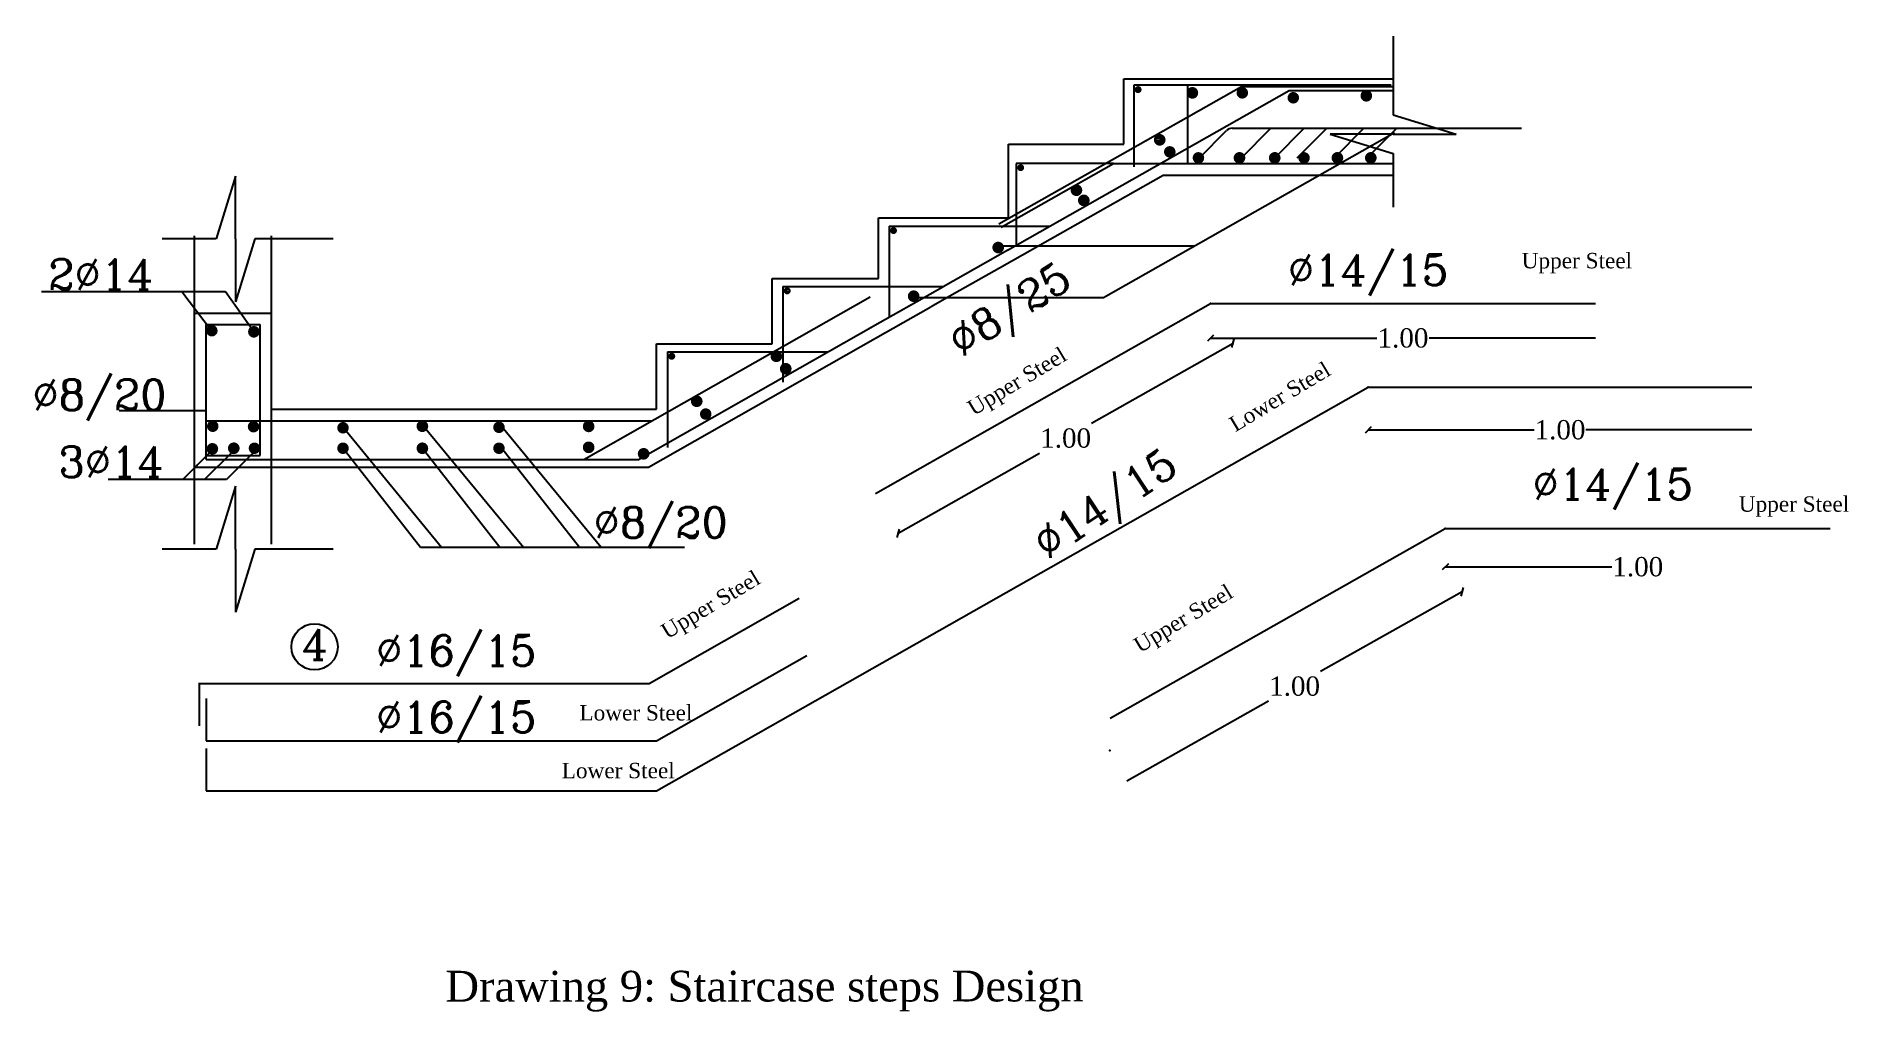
# Model space of a CAD drawing. Header units: inches. Extents: x 159757 to 319554, y 183473 to 366995.
# Drawn here: x 159784.63 to 159796.4, y 183517.5 to 183523.84 of the extents above; entities that cross this region are included whole.
import ezdxf

# ---------------------------------------------------------------- set-up
doc = ezdxf.new("R2010")
doc.units = ezdxf.units.IN
doc.header["$MEASUREMENT"] = 0
doc.header["$PDSIZE"] = 2
doc.layers.add('DIM6', color=180, linetype='Continuous')
doc.styles.get("Standard").update_dxf_attribs({"font": 'times.ttf', "height": 0.15})
doc.styles.add('style13', font='times.ttf', dxfattribs={"height": 0.06})
doc.styles.add('STYLE2', font='romanc.shx', dxfattribs={"height": 50})

msp = doc.modelspace()

# ---------------------------------------------------------------- texts
at = {"layer": 'DIM6', "color": 7, "linetype": 'Continuous', "style": 'STYLE2'}
for s, height, p in [('%%c14/15', 0.1994, (159792.761, 183522.22)), ('2%%c14', 0.1994, (159784.71, 183522.19)), ('%%c8/20', 0.1994, (159784.607, 183521.409)), ('3%%c14', 0.1994, (159784.776, 183520.974)), ('%%c14/15', 0.1994, (159794.35, 183520.83)), ('%%c8/20', 0.1994, (159788.252, 183520.581)), ('4', 0.199, (159786.357, 183519.788)), ('%%c16/15', 0.1994, (159786.839, 183519.749)), ('%%c16/15', 0.1994, (159786.839, 183519.318))]:
    msp.add_text(s, height=height, dxfattribs=at).set_placement(p)
at = {"layer": 'DIM6', "color": 7, "linetype": 'Continuous'}
for s, p in [('Upper Steel', (159794.28, 183522.33)), ('Upper Steel', (159795.69, 183520.75)), ('Lower Steel', (159788.16, 183519.395)), ('Lower Steel', (159788.045, 183519.02))]:
    msp.add_text(s, height=0.1, dxfattribs=at).set_placement(p)
for s, height, rotation, style, p in [('%%c8/25', 0.1994, 32.5668, 'STYLE2', (159790.639, 183521.749)), ('Upper Steel', 0.1, 31, 'style13', (159790.72, 183521.37)), ('Lower Steel', 0.1, 31, 'style13', (159792.42, 183521.265)), ('%%C14/15', 0.1994, 33.5033, 'STYLE2', (159791.194, 183520.435)), ('Upper Steel', 0.1, 31, 'style13', (159788.73, 183519.92)), ('Upper Steel', 0.1, 31, 'style13', (159791.8, 183519.83))]:
    msp.add_text(s, height=height, rotation=rotation, dxfattribs=dict(at, style=style)).set_placement(p)
msp.add_text('Drawing 9: Staircase steps Design', height=0.2, rotation=0.02, dxfattribs=at).set_placement((159787.29, 183517.57))
at = {"layer": 'DIM6', "color": 7, "linetype": 'Continuous', "char_height": 0.125, "attachment_point": 5}
for insert in [(159793.509, 183521.877), (159791.318, 183521.227), (159794.529, 183521.281), (159795.034, 183520.392), (159792.805, 183519.617)]:
    msp.add_mtext('\\A1;1.00', dxfattribs=dict(at, insert=insert))

# ---------------------------------------------------------------- blocks, each defined once
blk = doc.blocks.new('_Oblique')
at = {"color": 0, "linetype": 'ByBlock', "lineweight": -2}
blk.add_line((-0.5, -0.5), (0.5, 0.5), dxfattribs=at)

# ---------------------------------------------------------------- linework, layer by layer
at = {"layer": 'DIM6', "color": 7, "linetype": 'Continuous'}
for p, q in [((159793.446, 183523.836), (159793.446, 183523.326)), ((159790.885, 183522.618), (159792.46, 183523.51)), ((159790.941, 183522.448), (159792.77, 183523.485)), ((159791.696, 183523.56), (159793.446, 183523.56)), ((159791.696, 183523.135), (159791.696, 183523.56)), ((159793.432, 183523.518), (159791.76, 183523.518)), ((159791.76, 183523.518), (159791.76, 183522.988)), ((159792.109, 183523.518), (159792.109, 183523.01)), ((159792.46, 183523.51), (159793.446, 183523.51)), ((159792.77, 183523.485), (159793.446, 183523.485)), ((159792.399, 183523.239), (159794.278, 183523.239)), ((159792.46, 183523.047), (159792.651, 183523.239)), ((159792.676, 183523.047), (159792.867, 183523.239)), ((159792.822, 183523.047), (159793.014, 183523.239)), ((159793.064, 183523.047), (159793.255, 183523.239)), ((159793.276, 183523.047), (159793.468, 183523.239)), ((159793.446, 183523.326), (159793.854, 183523.201)), ((159790.946, 183523.135), (159791.696, 183523.135)), ((159790.946, 183522.657), (159790.946, 183523.135)), ((159791.563, 183522.14), (159793.453, 183523.211)), ((159792.187, 183523.047), (159792.363, 183523.224)), ((159793.446, 183523.201), (159793.037, 183523.201)), ((159793.037, 183523.201), (159793.446, 183523.076)), ((159793.446, 183523.201), (159793.854, 183523.201)), ((159790.9, 183522.598), (159791.628, 183523.01)), ((159791.628, 183523.01), (159790.997, 183523.01)), ((159790.997, 183523.01), (159790.997, 183522.48)), ((159791.628, 183523.01), (159793.446, 183523.01)), ((159793.446, 183523.076), (159793.446, 183522.726)), ((159785.926, 183522.929), (159785.801, 183522.521)), ((159785.926, 183522.521), (159785.926, 183522.929)), ((159790.973, 183522.381), (159791.952, 183522.935)), ((159791.952, 183522.935), (159793.446, 183522.935)), ((159790.102, 183522.265), (159790.102, 183522.657)), ((159790.102, 183522.657), (159790.346, 183522.657)), ((159790.346, 183522.657), (159790.946, 183522.657)), ((159785.661, 183520.54), (159785.661, 183522.54)), ((159786.161, 183520.54), (159786.161, 183522.54)), ((159790.171, 183522.603), (159790.171, 183522.012)), ((159790.171, 183522.603), (159790.367, 183522.603)), ((159790.367, 183522.603), (159791.213, 183522.603)), ((159785.801, 183522.521), (159785.451, 183522.521)), ((159786.051, 183522.521), (159785.926, 183522.112)), ((159785.926, 183522.521), (159785.926, 183522.112)), ((159786.561, 183522.521), (159786.051, 183522.521)), ((159790.523, 183522.212), (159790.943, 183522.45)), ((159790.867, 183522.477), (159792.157, 183522.477)), ((159790.546, 183522.14), (159790.973, 183522.381)), ((159785.861, 183522.177), (159784.666, 183522.177)), ((159785.769, 183521.926), (159785.577, 183522.177)), ((159786.046, 183521.918), (159785.861, 183522.177)), ((159789.411, 183521.84), (159789.411, 183522.265)), ((159789.411, 183522.265), (159790.102, 183522.265)), ((159789.481, 183522.212), (159790.523, 183522.212)), ((159789.481, 183522.212), (159789.481, 183521.592)), ((159790.029, 183521.932), (159790.52, 183522.21)), ((159788.189, 183521.09), (159790.049, 183522.144)), ((159790.084, 183520.868), (159792.259, 183522.101)), ((159790.084, 183521.877), (159790.443, 183522.08)), ((159790.351, 183522.14), (159791.563, 183522.14)), ((159790.444, 183522.083), (159790.547, 183522.141)), ((159792.259, 183522.101), (159794.759, 183522.101)), ((159785.661, 183522.04), (159786.161, 183522.04)), ((159785.736, 183521.965), (159786.086, 183521.965)), ((159785.736, 183521.09), (159785.736, 183521.965)), ((159786.086, 183521.115), (159786.086, 183521.965)), ((159788.544, 183521.09), (159790.068, 183521.954)), ((159788.608, 183521.04), (159790.084, 183521.877)), ((159788.661, 183521.415), (159788.661, 183521.84)), ((159788.661, 183521.84), (159789.411, 183521.84)), ((159792.405, 183521.843), (159791.487, 183521.322)), ((159792.259, 183521.877), (159793.34, 183521.877)), ((159794.759, 183521.877), (159793.678, 183521.877)), ((159788.731, 183521.787), (159789.773, 183521.787)), ((159788.731, 183521.787), (159788.731, 183521.167)), ((159788.661, 183518.939), (159793.283, 183521.558)), ((159793.283, 183521.558), (159795.774, 183521.558)), ((159785.739, 183521.406), (159785.17, 183521.406)), ((159786.161, 183521.415), (159788.661, 183521.415)), ((159785.736, 183521.34), (159788.63, 183521.34)), ((159786.625, 183521.299), (159787.265, 183520.521)), ((159787.141, 183521.314), (159787.796, 183520.521)), ((159787.657, 183521.304), (159788.302, 183520.521)), ((159793.283, 183521.281), (159794.36, 183521.281)), ((159795.774, 183521.281), (159794.697, 183521.281)), ((159785.769, 183521.144), (159785.584, 183520.959)), ((159785.904, 183521.137), (159785.726, 183520.959)), ((159786.046, 183521.137), (159785.868, 183520.959)), ((159786.625, 183521.162), (159787.127, 183520.521)), ((159787.141, 183521.162), (159787.644, 183520.521)), ((159787.657, 183521.162), (159788.16, 183520.521)), ((159790.23, 183520.61), (159791.149, 183521.131)), ((159785.661, 183521.04), (159788.608, 183521.04)), ((159785.736, 183521.115), (159786.086, 183521.115)), ((159785.736, 183521.09), (159788.544, 183521.09)), ((159785.868, 183520.959), (159785.099, 183520.959)), ((159785.926, 183520.916), (159785.801, 183520.508)), ((159785.926, 183520.508), (159785.926, 183520.916)), ((159791.608, 183519.41), (159793.784, 183520.642)), ((159793.784, 183520.642), (159796.284, 183520.642)), ((159785.801, 183520.508), (159785.451, 183520.508)), ((159786.051, 183520.508), (159785.926, 183520.099)), ((159785.926, 183520.508), (159785.926, 183520.099)), ((159786.561, 183520.508), (159786.051, 183520.508)), ((159787.127, 183520.521), (159788.842, 183520.521)), ((159793.784, 183520.392), (159794.865, 183520.392)), ((159788.612, 183519.635), (159789.588, 183520.188)), ((159793.894, 183520.23), (159792.974, 183519.712)), ((159788.661, 183519.263), (159789.638, 183519.816)), ((159785.687, 183519.635), (159788.612, 183519.635)), ((159785.693, 183519.36), (159785.693, 183519.635)), ((159785.736, 183519.538), (159785.736, 183519.263)), ((159791.716, 183519.004), (159792.636, 183519.522)), ((159785.736, 183519.263), (159788.661, 183519.263)), ((159785.736, 183519.214), (159785.736, 183518.939)), ((159785.736, 183518.939), (159788.661, 183518.939))]:
    msp.add_line(p, q, dxfattribs=at)
for points, const_width in [([(159791.777, 183523.49, 1), (159791.8, 183523.49, 1)], 0.0225), ([(159792.122, 183523.469, 1), (159792.16, 183523.469, 1)], 0.0375), ([(159792.447, 183523.469, 1), (159792.484, 183523.469, 1)], 0.0375), ([(159792.778, 183523.437, 1), (159792.815, 183523.437, 1)], 0.0375), ([(159793.252, 183523.45, 1), (159793.29, 183523.45, 1)], 0.0375), ([(159791.91, 183523.164, 1), (159791.948, 183523.164, 1)], 0.0375), ([(159791.976, 183523.086, 1), (159792.013, 183523.086, 1)], 0.0375), ([(159791.015, 183522.983, 1), (159791.037, 183522.983, 1)], 0.0225), ([(159792.162, 183523.047, 1), (159792.199, 183523.047, 1)], 0.0375), ([(159792.428, 183523.047, 1), (159792.466, 183523.047, 1)], 0.0375), ([(159792.657, 183523.047, 1), (159792.695, 183523.047, 1)], 0.0375), ([(159792.848, 183523.047, 1), (159792.885, 183523.047, 1)], 0.0375), ([(159793.064, 183523.047, 1), (159793.102, 183523.047, 1)], 0.0375), ([(159793.281, 183523.047, 1), (159793.319, 183523.047, 1)], 0.0375), ([(159791.369, 183522.837, 1), (159791.407, 183522.837, 1)], 0.0375), ([(159791.417, 183522.771, 1), (159791.455, 183522.771, 1)], 0.0375), ([(159790.189, 183522.575, 1), (159790.211, 183522.575, 1)], 0.0225), ([(159790.861, 183522.465, 1), (159790.899, 183522.465, 1)], 0.0375), ([(159789.498, 183522.184, 1), (159789.521, 183522.184, 1)], 0.0225), ([(159790.312, 183522.149, 1), (159790.35, 183522.149, 1)], 0.0375), ([(159785.754, 183521.925, 1), (159785.791, 183521.925, 1)], 0.0375), ([(159786.027, 183521.918, 1), (159786.065, 183521.918, 1)], 0.0375), ([(159788.748, 183521.759, 1), (159788.771, 183521.759, 1)], 0.0225), ([(159789.42, 183521.759, 1), (159789.458, 183521.759, 1)], 0.0375), ([(159789.481, 183521.678, 1), (159789.519, 183521.678, 1)], 0.0375), ([(159788.903, 183521.467, 1), (159788.941, 183521.467, 1)], 0.0375), ([(159788.962, 183521.384, 1), (159788.999, 183521.384, 1)], 0.0375), ([(159785.76, 183521.305, 1), (159785.797, 183521.305, 1)], 0.0375), ([(159786.025, 183521.302, 1), (159786.062, 183521.302, 1)], 0.0375), ([(159786.606, 183521.295, 1), (159786.643, 183521.295, 1)], 0.0375), ([(159787.121, 183521.305, 1), (159787.159, 183521.305, 1)], 0.0375), ([(159787.619, 183521.298, 1), (159787.656, 183521.298, 1)], 0.0375), ([(159788.201, 183521.304, 1), (159788.239, 183521.304, 1)], 0.0375), ([(159785.757, 183521.158, 1), (159785.795, 183521.158, 1)], 0.0375), ([(159785.896, 183521.162, 1), (159785.934, 183521.162, 1)], 0.0375), ([(159786.031, 183521.162, 1), (159786.068, 183521.162, 1)], 0.0375), ([(159786.606, 183521.162, 1), (159786.643, 183521.162, 1)], 0.0375), ([(159787.121, 183521.162, 1), (159787.159, 183521.162, 1)], 0.0375), ([(159787.619, 183521.162, 1), (159787.656, 183521.162, 1)], 0.0375), ([(159788.201, 183521.168, 1), (159788.239, 183521.168, 1)], 0.0375), ([(159788.558, 183521.126, 1), (159788.596, 183521.126, 1)], 0.0375)]:
    msp.add_lwpolyline(points, format="xyb", close=True, dxfattribs=dict(at, const_width=const_width))
msp.add_circle((159786.44, 183519.873), 0.15, dxfattribs=at)
msp.add_arc((159792.399, 183523.189), 0.05, 90, 135, dxfattribs=at)
for p in [(159792.259, 183522.101), (159792.259, 183522.101), (159785.661, 183522.04), (159793.283, 183521.558), (159785.676, 183521.051), (159790.23, 183520.61), (159793.784, 183520.642), (159793.894, 183520.23), (159791.605, 183519.2)]:
    msp.add_point(p, dxfattribs=at)

# ---------------------------------------------------------------- block references
for p, xscale, yscale, zscale, rotation in [((159792.259, 183521.877), 0.03999999999359716, 0.03999999999359716, 0.03999999999359716, 180), ((159792.405, 183521.843), 0.03999999999602708, 0.03999999999602708, 0.03999999999602708, 29.53878226681203), ((159793.283, 183521.281), 0.03999999999359716, 0.03999999999359716, 0.03999999999359716, 180), ((159790.23, 183520.61), 0.03999999999602709, 0.03999999999602709, 0.03999999999602709, 209.538782266812), ((159793.784, 183520.392), 0.03999999999359716, 0.03999999999359716, 0.03999999999359716, 180), ((159793.894, 183520.23), 0.04000000000179819, 0.04000000000179819, 0.04000000000179819, 29.38529772099224)]:
    msp.add_blockref('_Oblique', p, dxfattribs=dict(at, xscale=xscale, yscale=yscale, zscale=zscale, rotation=rotation))

msp.set_redraw_order([(e.dxf.handle, doc.entitydb.next_handle()) for e in msp.query("TEXT MTEXT ATTDEF DIMENSION ARC_DIMENSION")])  # texts and dimensions are drawn at this point

doc.saveas('drawing.dxf')
